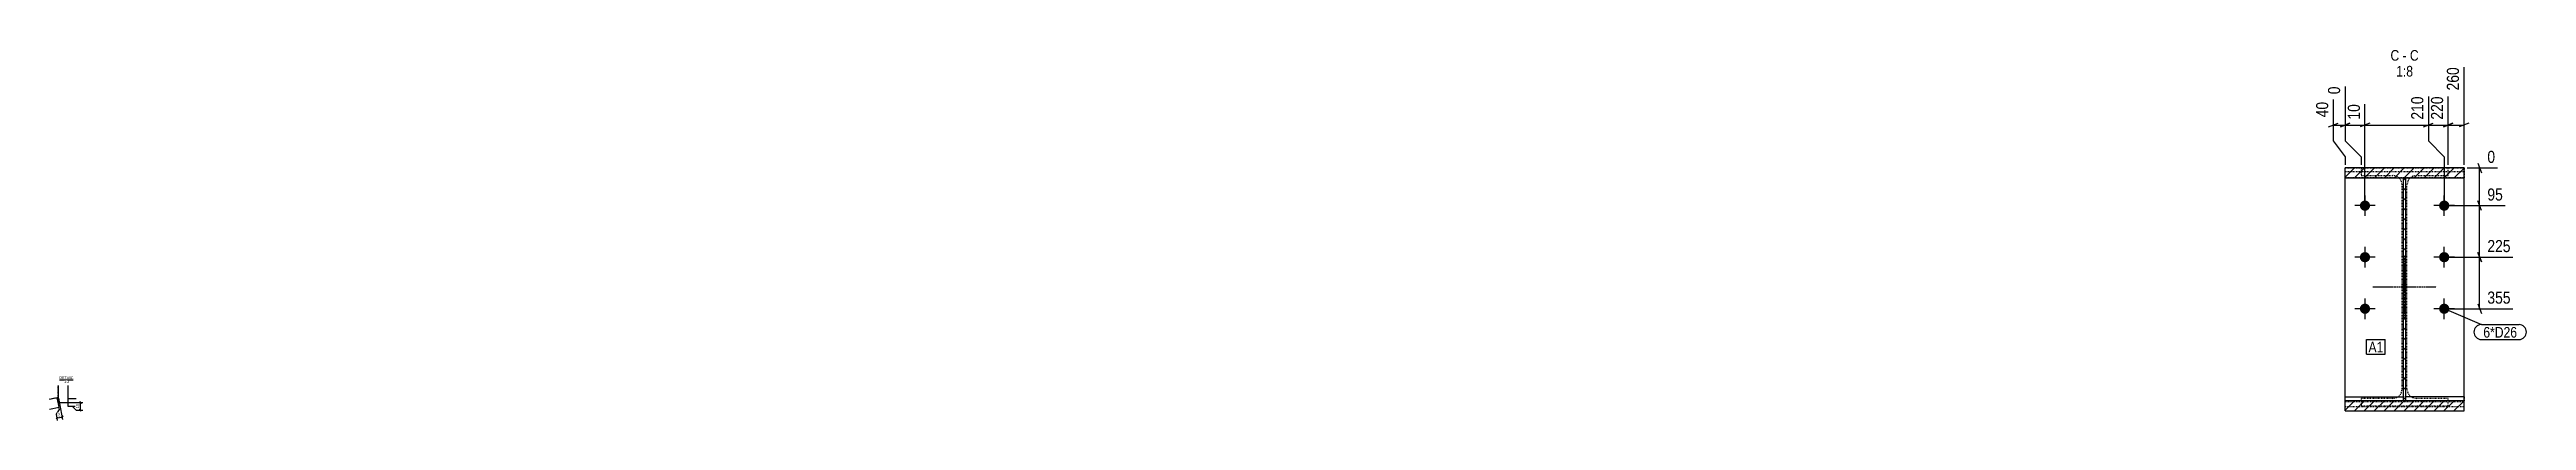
# Model space of a CAD drawing. Header units: millimetres. Extents: x 64 to 141609, y 8 to 4053.
# Drawn here: x 50436 to 56689, y 8 to 943 of the extents above; entities that cross this region are included whole.
import ezdxf

# ---------------------------------------------------------------- set-up
doc = ezdxf.new("R2010")
doc.units = ezdxf.units.MM
doc.linetypes.add('DXK_LINE_DOT2', pattern=[3.9198, 1.9599, -1.9599])
doc.linetypes.add('DXK_LINE_DOT3', pattern=[5.9187, 2.979, -0.9799, 0.9799, -0.9799])
for name, color, linetype in [('MÅLSÆTNING', 7, 'Continuous'), ('STÅL', 7, 'Continuous'), ('TEKST', 7, 'Continuous')]:
    doc.layers.add(name, color=color, linetype=linetype)
doc.styles.add('Arial Narrow', font='ARIALN.TTF', dxfattribs={"height": 0.2})

msp = doc.modelspace()

# ---------------------------------------------------------------- hatches: boundary and pattern name
at = {"layer": 'STÅL', "linetype": 'Continuous'}
h = msp.add_hatch(dxfattribs=at)
h.set_pattern_fill('', scale=5.6, style=0, pattern_type=0)
h.set_pattern_definition([(45, (56531.546, 644.67), (-12.5724, 12.5724), [])])
h.paths.add_polyline_path([(56531.5, 619.7), (56531.5, 644.7), (56231.5, 644.7), (56231.5, 619.7)])
h = msp.add_hatch(dxfattribs=at)
h.set_pattern_fill('', scale=5.6, style=0, pattern_type=0)
h.set_pattern_definition([(45, (56384.546, 619.67), (-12.57236, 12.57236), [])])
h.paths.add_polyline_path([(56384.5, 57.5), (56384.5, 619.7), (56378.5, 619.7), (56378.5, 57.5)])
for points in [[(56281.5, 536.7, -1), (56281.5, 562.7, -1)], [(56481.5, 536.7, -1), (56481.5, 562.7, -1)], [(56281.5, 406.7, -1), (56281.5, 432.7, -1)], [(56481.5, 406.7, -1), (56481.5, 432.7, -1)], [(56281.5, 276.7, -1), (56281.5, 302.7, -1)], [(56481.5, 276.7, -1), (56481.5, 302.7, -1)]]:
    msp.add_hatch(color=96, dxfattribs=at).paths.add_polyline_path(points)
h = msp.add_hatch(dxfattribs=at)
h.set_pattern_fill('', scale=5.6, style=0, pattern_type=0)
h.set_pattern_definition([(45, (56531.546, 57.456), (-12.5724, 12.5724), [])])
h.paths.add_polyline_path([(56531.5, 32), (56531.5, 57.5), (56231.5, 57.5), (56231.5, 32)])

# ---------------------------------------------------------------- linework, layer by layer
at = {"layer": 'MÅLSÆTNING', "color": 7, "linetype": 'Continuous'}
for p, q in [((56531.5, 652.7), (56531.5, 898.8)), ((56231.5, 850.2), (56231.5, 713.1)), ((56441.5, 825.2), (56441.5, 713.1)), ((56491.5, 652.7), (56491.5, 825.2)), ((56219.5, 748.3), (56243.5, 757.9)), ((56231.5, 753.1), (56281.5, 753.1)), ((56293.5, 757.9), (56269.5, 748.3)), ((56293.5, 757.9), (56269.5, 748.3)), ((56281.5, 557.7), (56281.5, 805.7)), ((56281.5, 557.7), (56281.5, 805.7)), ((56429.5, 748.3), (56453.5, 757.9)), ((56441.5, 753.1), (56491.5, 753.1)), ((56503.5, 757.9), (56479.5, 748.3)), ((56543.5, 757.9), (56519.5, 748.3)), ((56201.5, 713.1), (56231.5, 673.1)), ((56231.5, 713.1), (56271.5, 673.1)), ((56231.5, 713.1), (56271.5, 673.1)), ((56441.5, 713.1), (56481.5, 673.1)), ((56441.5, 713.1), (56481.5, 673.1)), ((56231.5, 673.1), (56231.5, 652.7)), ((56271.5, 673.1), (56271.5, 652.7)), ((56271.5, 673.1), (56271.5, 652.7)), ((56481.5, 673.1), (56481.5, 557.7)), ((56481.5, 673.1), (56481.5, 557.7)), ((56539.5, 644.7), (56615.8, 644.7)), ((56566.2, 656.7), (56575.8, 632.7)), ((56489.5, 549.7), (56635.3, 549.7)), ((56575.8, 537.7), (56566.2, 561.7)), ((56571, 419.7), (56571, 549.7)), ((56489.5, 419.7), (56654.8, 419.7)), ((56489.5, 419.7), (56654.8, 419.7)), ((56566.2, 431.7), (56575.8, 407.7)), ((56575.8, 407.7), (56566.2, 431.7)), ((56571, 289.7), (56571, 419.7)), ((56489.5, 289.7), (56654.8, 289.7)), ((56566.2, 301.7), (56575.8, 277.7)), ((50458.4, 64.3), (50468.7, 10.3)), ((50452.6, 12.5), (50458, 16)), ((50453.4, 24.1), (50461.4, 35.8)), ((50456.5, 8), (50453.4, 24.1)), ((50455.3, 14.3), (50467.5, 16.6)), ((50461.4, 35.8), (50460.7, 39.2)), ((50470.3, 18.4), (50464.8, 14.9)), ((50520.4, 33.2), (50504, 33.2)), ((50512.8, 56.2), (50515.2, 50.2)), ((50515.2, 30.2), (50512.8, 36.2)), ((50514, 33.2), (50514, 53.2))]:
    msp.add_line(p, q, dxfattribs=at)
at = {"layer": 'STÅL', "color": 7, "linetype": 'DXK_LINE_DOT2'}
for p, q in [((56231.5, 619.7), (56231.5, 644.7)), ((56231.5, 644.7), (56531.5, 644.7)), ((56531.5, 634.7), (56231.5, 634.7)), ((56271.5, 644.7), (56271.5, 625.7)), ((56271.5, 625.7), (56351.5, 625.7)), ((56360.7, 623.8), (56351.5, 625.7)), ((56411.5, 625.7), (56402.4, 623.8)), ((56411.5, 625.7), (56491.5, 625.7)), ((56491.5, 625.7), (56491.5, 644.7)), ((56531.5, 644.7), (56531.5, 619.7)), ((56531.5, 619.7), (56231.5, 619.7)), ((56375.5, 601.7), (56373.7, 610.9)), ((56375.5, 87.7), (56375.5, 601.7)), ((56378.5, 57.5), (56378.5, 619.7)), ((56384.5, 57.5), (56384.5, 619.7)), ((56389.4, 610.9), (56387.5, 601.7)), ((56387.5, 87.7), (56387.5, 601.7)), ((50436.1, 62), (50455.6, 65.8)), ((56231.5, 57.5), (56231.5, 67.3)), ((56351.5, 63.7), (56271.5, 63.7)), ((56271.5, 63.7), (56271.5, 44.7)), ((56351.5, 63.7), (56360.7, 65.5)), ((56373.7, 78.5), (56375.5, 87.7)), ((56384.5, 67.7), (56378.5, 67.7)), ((56384.5, 67.3), (56378.5, 67.3)), ((56387.5, 87.7), (56389.4, 78.5)), ((56402.4, 65.5), (56411.5, 63.7)), ((56491.5, 63.7), (56411.5, 63.7)), ((56491.5, 44.7), (56491.5, 63.7)), ((56531.5, 67.3), (56531.5, 57.5)), ((56231.5, 32), (56231.5, 57.5)), ((56531.5, 54.7), (56231.5, 54.7)), ((56231.5, 42.7), (56531.5, 42.7)), ((56271.5, 44.7), (56491.5, 44.7)), ((56531.5, 32), (56531.5, 57.5))]:
    msp.add_line(p, q, dxfattribs=at)
at = {"layer": 'STÅL', "color": 2, "linetype": 'Continuous'}
for p, q in [((56231.5, 619.7), (56231.5, 644.7)), ((56531.5, 644.7), (56231.5, 644.7)), ((56531.5, 619.7), (56531.5, 644.7)), ((56231.5, 619.7), (56531.5, 619.7)), ((56231.5, 67.3), (56231.5, 619.7)), ((56378.5, 57.5), (56378.5, 619.7)), ((56384.5, 619.7), (56378.5, 619.7)), ((56384.5, 57.5), (56384.5, 619.7)), ((56531.5, 67.3), (56531.5, 619.7)), ((50436.1, 62), (50455.6, 65.8)), ((50455.6, 65.8), (50458, 66.2)), ((50460.3, 41.2), (50455.6, 65.8)), ((56231.5, 67.3), (56378.5, 67.3)), ((56231.5, 57.5), (56231.5, 67.3)), ((56531.5, 67.3), (56384.5, 67.3)), ((56531.5, 57.5), (56531.5, 67.3)), ((50436.1, 36.6), (50460.3, 41.2)), ((50458, 53.2), (50483, 53.2)), ((50503.5, 62.2), (50483, 62.2)), ((50483, 43.2), (50483, 53.2)), ((50503.5, 43.2), (50483, 43.2)), ((56231.5, 32), (56231.5, 57.5)), ((56531.5, 57.5), (56231.5, 57.5)), ((56231.5, 32), (56531.5, 32)), ((56378.5, 57.5), (56384.5, 57.5)), ((56531.5, 32), (56531.5, 57.5))]:
    msp.add_line(p, q, dxfattribs=at)
at = {"layer": 'STÅL', "color": 96, "linetype": 'Continuous'}
for p, q in [((56281.5, 575.7), (56281.5, 523.7)), ((56481.5, 523.7), (56481.5, 575.7)), ((56307.5, 549.7), (56255.5, 549.7)), ((56507.5, 549.7), (56455.5, 549.7)), ((56281.5, 445.7), (56281.5, 393.7)), ((56481.5, 393.7), (56481.5, 445.7)), ((56307.5, 419.7), (56255.5, 419.7)), ((56507.5, 419.7), (56455.5, 419.7)), ((56281.5, 315.7), (56281.5, 263.7)), ((56481.5, 263.7), (56481.5, 315.7)), ((56307.5, 289.7), (56255.5, 289.7)), ((56507.5, 289.7), (56455.5, 289.7))]:
    msp.add_line(p, q, dxfattribs=at)
at = {"layer": 'STÅL', "color": 7, "linetype": 'DXK_LINE_DOT3'}
for p, q in [((56381.5, 264.7), (56381.5, 424.7)), ((56301.5, 344.7), (56461.5, 344.7))]:
    msp.add_line(p, q, dxfattribs=at)
at = {"layer": 'STÅL', "color": 7, "linetype": 'DXK_LINE_DOT2'}
for centre, start, end in [((56351.5, 601.7), 22.5, 67.5), ((56411.5, 601.7), 112.5, 157.5), ((56351.5, 87.7), 292.5, 337.5), ((56411.5, 87.7), 202.5, 247.5)]:
    msp.add_arc(centre, 24, start, end, dxfattribs=at)
at = {"layer": 'TEKST', "color": 246, "linetype": 'Continuous'}
msp.add_line((50461, 110.7), (50495.5, 110.7), dxfattribs=at)

# ---------------------------------------------------------------- wipeouts: each hides what was drawn before it
at = {"color": 0, "linetype": 'Continuous'}
msp.add_wipeout([(56368, 915.4), (56368, 943.4), (56345.9, 943.4), (56345.9, 915.4)], dxfattribs=at).dxf.layer = 'TEKST'
at = {"color": 0}
for points in [[(56327.9, 179.5), (56327.9, 207.5), (56290.4, 207.5), (56290.4, 179.5)], [(56665.6, 216.9), (56665.6, 244.9), (56580.3, 244.9), (56580.3, 216.9)]]:
    msp.add_wipeout(points, dxfattribs=at).dxf.layer = 'TEKST'

# ---------------------------------------------------------------- next in the draw order: wipeouts: each hides what was drawn before it
at = {"color": 0, "linetype": 'Continuous'}
for points, layer in [([(56485.1, 831.6), (56440.3, 831.6), (56440.3, 760.3), (56485.1, 760.3)], 'MÅLSÆTNING'), ([(56635.9, 556.1), (56635.9, 600.9), (56584.1, 600.9), (56584.1, 556.1)], 'MÅLSÆTNING'), ([(56655.4, 426.1), (56655.4, 470.9), (56584.1, 470.9), (56584.1, 426.1)], 'MÅLSÆTNING'), ([(56655.4, 296.1), (56655.4, 340.9), (56584.1, 340.9), (56584.1, 296.1)], 'MÅLSÆTNING'), ([(56386.6, 915.4), (56386.6, 943.4), (56376.4, 943.4), (56376.4, 915.4)], 'TEKST'), ([(50487.8, 112.2), (50487.8, 119.2), (50461, 119.2), (50461, 112.2)], 'TEKST')]:
    msp.add_wipeout(points, dxfattribs=at).dxf.layer = layer
at = {"color": 0}
for points in [[(56327.9, 179.5), (56327.9, 207.5), (56290.4, 207.5), (56290.4, 179.5)], [(56665.6, 216.9), (56665.6, 244.9), (56580.3, 244.9), (56580.3, 216.9)]]:
    msp.add_wipeout(points, dxfattribs=at).dxf.layer = 'TEKST'

# ---------------------------------------------------------------- next in the draw order: linework, layer by layer
at = {"layer": 'MÅLSÆTNING', "color": 7, "linetype": 'Continuous'}
for p, q in [((56441.5, 825.2), (56441.5, 713.1)), ((56491.5, 652.7), (56491.5, 825.2)), ((56281.5, 753.1), (56441.5, 753.1)), ((56429.5, 748.3), (56453.5, 757.9)), ((56479.5, 748.3), (56503.5, 757.9)), ((56491.5, 753.1), (56531.5, 753.1)), ((56571, 549.7), (56571, 644.7)), ((56489.5, 549.7), (56635.3, 549.7)), ((56575.8, 537.7), (56566.2, 561.7))]:
    msp.add_line(p, q, dxfattribs=at)
at = {"layer": 'TEKST', "color": 7, "linetype": 'Continuous'}
for p, q in [((56481, 289.9), (56575.5, 249.7)), ((56285.6, 212.3), (56332.7, 212.3)), ((56285.6, 174.7), (56285.6, 212.3)), ((56332.7, 174.7), (56332.7, 212.3)), ((56575.5, 249.7), (56670.4, 249.7)), ((56575.5, 212.1), (56670.4, 212.1)), ((56285.6, 174.7), (56332.7, 174.7))]:
    msp.add_line(p, q, dxfattribs=at)
for centre, start, end in [((56575.5, 230.9), 90, 270), ((56670.4, 230.9), 270, 90)]:
    msp.add_arc(centre, 18.8, start, end, dxfattribs=at)

# ---------------------------------------------------------------- next in the draw order: texts
at = {"layer": 'MÅLSÆTNING', "color": 3, "linetype": 'Continuous', "style": 'Arial Narrow'}
msp.add_text('220', height=30.54, rotation=90.00021, dxfattribs=at).set_placement((56478.7, 766.7))
for s, p in [('95', (56590.5, 562.5)), ('225', (56590.5, 432.5)), ('355', (56590.5, 302.5))]:
    msp.add_text(s, height=30.54, dxfattribs=at).set_placement(p)
at = {"layer": 'TEKST', "color": 3, "style": 'Arial Narrow'}
for s, p in [('A1', (56290.4, 179.5)), ('6*D26', (56580.3, 216.9))]:
    msp.add_text(s, height=26.72, dxfattribs=at).set_placement(p)

# ---------------------------------------------------------------- next in the draw order: wipeouts: each hides what was drawn before it
at = {"color": 0, "linetype": 'Continuous'}
for points in [[(56417.2, 915.4), (56417.2, 943.4), (56395, 943.4), (56395, 915.4)], [(50495.5, 112.2), (50495.5, 119.2), (50489.9, 119.2), (50489.9, 112.2)]]:
    msp.add_wipeout(points, dxfattribs=at).dxf.layer = 'TEKST'

# ---------------------------------------------------------------- next in the draw order: wipeouts: each hides what was drawn before it
for points, layer in [([(56525.1, 905.2), (56480.3, 905.2), (56480.3, 833.9), (56525.1, 833.9)], 'MÅLSÆTNING'), ([(56435.1, 831.6), (56390.3, 831.6), (56390.3, 760.3), (56435.1, 760.3)], 'MÅLSÆTNING'), ([(56275.1, 812.1), (56230.3, 812.1), (56230.3, 760.3), (56275.1, 760.3)], 'MÅLSÆTNING'), ([(56616.4, 651.1), (56616.4, 695.9), (56584.1, 695.9), (56584.1, 651.1)], 'MÅLSÆTNING'), ([(56402.9, 875.4), (56402.9, 903.4), (56360.2, 903.4), (56360.2, 875.4)], 'TEKST'), ([(50483.6, 102.2), (50483.6, 109.2), (50472.9, 109.2), (50472.9, 102.2)], 'TEKST')]:
    msp.add_wipeout(points, dxfattribs=at).dxf.layer = layer

# ---------------------------------------------------------------- next in the draw order: linework, layer by layer
at = {"layer": 'MÅLSÆTNING', "color": 7, "linetype": 'Continuous'}
for p, q in [((56201.5, 817.3), (56201.5, 713.1)), ((56231.5, 850.2), (56231.5, 713.1)), ((56189.5, 748.3), (56213.5, 757.9)), ((56201.5, 753.1), (56231.5, 753.1)), ((56243.5, 757.9), (56219.5, 748.3))]:
    msp.add_line(p, q, dxfattribs=at)
at = {"layer": 'STÅL', "color": 7, "linetype": 'DXK_LINE_DOT2'}
for p, q in [((50458, 66.2), (50458, 96.2)), ((50483, 53.2), (50483, 96.2))]:
    msp.add_line(p, q, dxfattribs=at)
at = {"layer": 'STÅL', "color": 2, "linetype": 'Continuous'}
for p, q in [((50458, 96.2), (50458, 53.2)), ((50483, 53.2), (50483, 96.2))]:
    msp.add_line(p, q, dxfattribs=at)

# ---------------------------------------------------------------- next in the draw order: texts
at = {"layer": 'MÅLSÆTNING', "color": 3, "linetype": 'Continuous', "style": 'Arial Narrow'}
for s, p in [('260', (56518.7, 840.3)), ('210', (56428.7, 766.7)), ('10', (56268.7, 766.7))]:
    msp.add_text(s, height=30.54, rotation=90.00021, dxfattribs=at).set_placement(p)
msp.add_text('0', height=30.5, dxfattribs=at).set_placement((56590.5, 657.5))
at = {"layer": 'TEKST', "color": 3, "linetype": 'Continuous', "style": 'Arial Narrow'}
for s, height, p in [('C', 26.7, (56345.9, 915.4)), ('C', 26.7, (56395, 915.4)), ('1:8', 26.72, (56360.2, 875.4)), ('-', 26.7, (56376.4, 915.4)), ('DETAIL', 6.68, (50461, 112.2)), ('1:2', 6.68, (50472.9, 102.2)), ('C', 6.68, (50489.9, 112.2))]:
    msp.add_text(s, height=height, dxfattribs=at).set_placement(p)

# ---------------------------------------------------------------- next in the draw order: wipeouts: each hides what was drawn before it
at = {"color": 0, "linetype": 'Continuous'}
msp.add_wipeout([(56225.1, 856.6), (56180.3, 856.6), (56180.3, 824.3), (56225.1, 824.3)], dxfattribs=at).dxf.layer = 'MÅLSÆTNING'
at = {"color": 0}
msp.add_wipeout([(50465.1, 17.7), (50463, 28.7), (50455.1, 27.2), (50457.2, 16.2)], dxfattribs=at).dxf.layer = 'MÅLSÆTNING'

# ---------------------------------------------------------------- next in the draw order: linework, layer by layer
at = {"layer": 'MÅLSÆTNING', "color": 7, "linetype": 'Continuous'}
for p, q in [((50485, 53.2), (50520.4, 53.2)), ((50494, 43.2), (50485, 43.2)), ((50504, 33.2), (50494, 43.2))]:
    msp.add_line(p, q, dxfattribs=at)

# ---------------------------------------------------------------- next in the draw order: texts
at = {"layer": 'MÅLSÆTNING', "color": 3, "style": 'Arial Narrow'}
msp.add_text('2', height=7.64, rotation=10.85755, dxfattribs=at).set_placement((50458.4, 18))

# ---------------------------------------------------------------- next in the draw order: wipeouts: each hides what was drawn before it
at = {"color": 0, "linetype": 'Continuous'}
msp.add_wipeout([(56195.1, 817.9), (56150.3, 817.9), (56150.3, 766.1), (56195.1, 766.1)], dxfattribs=at).dxf.layer = 'MÅLSÆTNING'

# ---------------------------------------------------------------- next in the draw order: texts
at = {"layer": 'MÅLSÆTNING', "color": 3, "linetype": 'Continuous', "style": 'Arial Narrow'}
for s, height, p in [('0', 30.5, (56218.7, 830.7)), ('40', 30.54, (56188.7, 772.5))]:
    msp.add_text(s, height=height, rotation=90.00021, dxfattribs=at).set_placement(p)

# ---------------------------------------------------------------- next in the draw order: wipeouts: each hides what was drawn before it
at = {"color": 0}
msp.add_wipeout([(50512.5, 49.6), (50501.3, 49.6), (50501.3, 36.7), (50512.5, 36.7)], dxfattribs=at).dxf.layer = 'MÅLSÆTNING'

# ---------------------------------------------------------------- next in the draw order: texts
at = {"layer": 'MÅLSÆTNING', "color": 3, "style": 'Arial Narrow'}
msp.add_text('10', height=7.64, rotation=90.00021, dxfattribs=at).set_placement((50510.9, 38.3))

doc.saveas('drawing.dxf')
